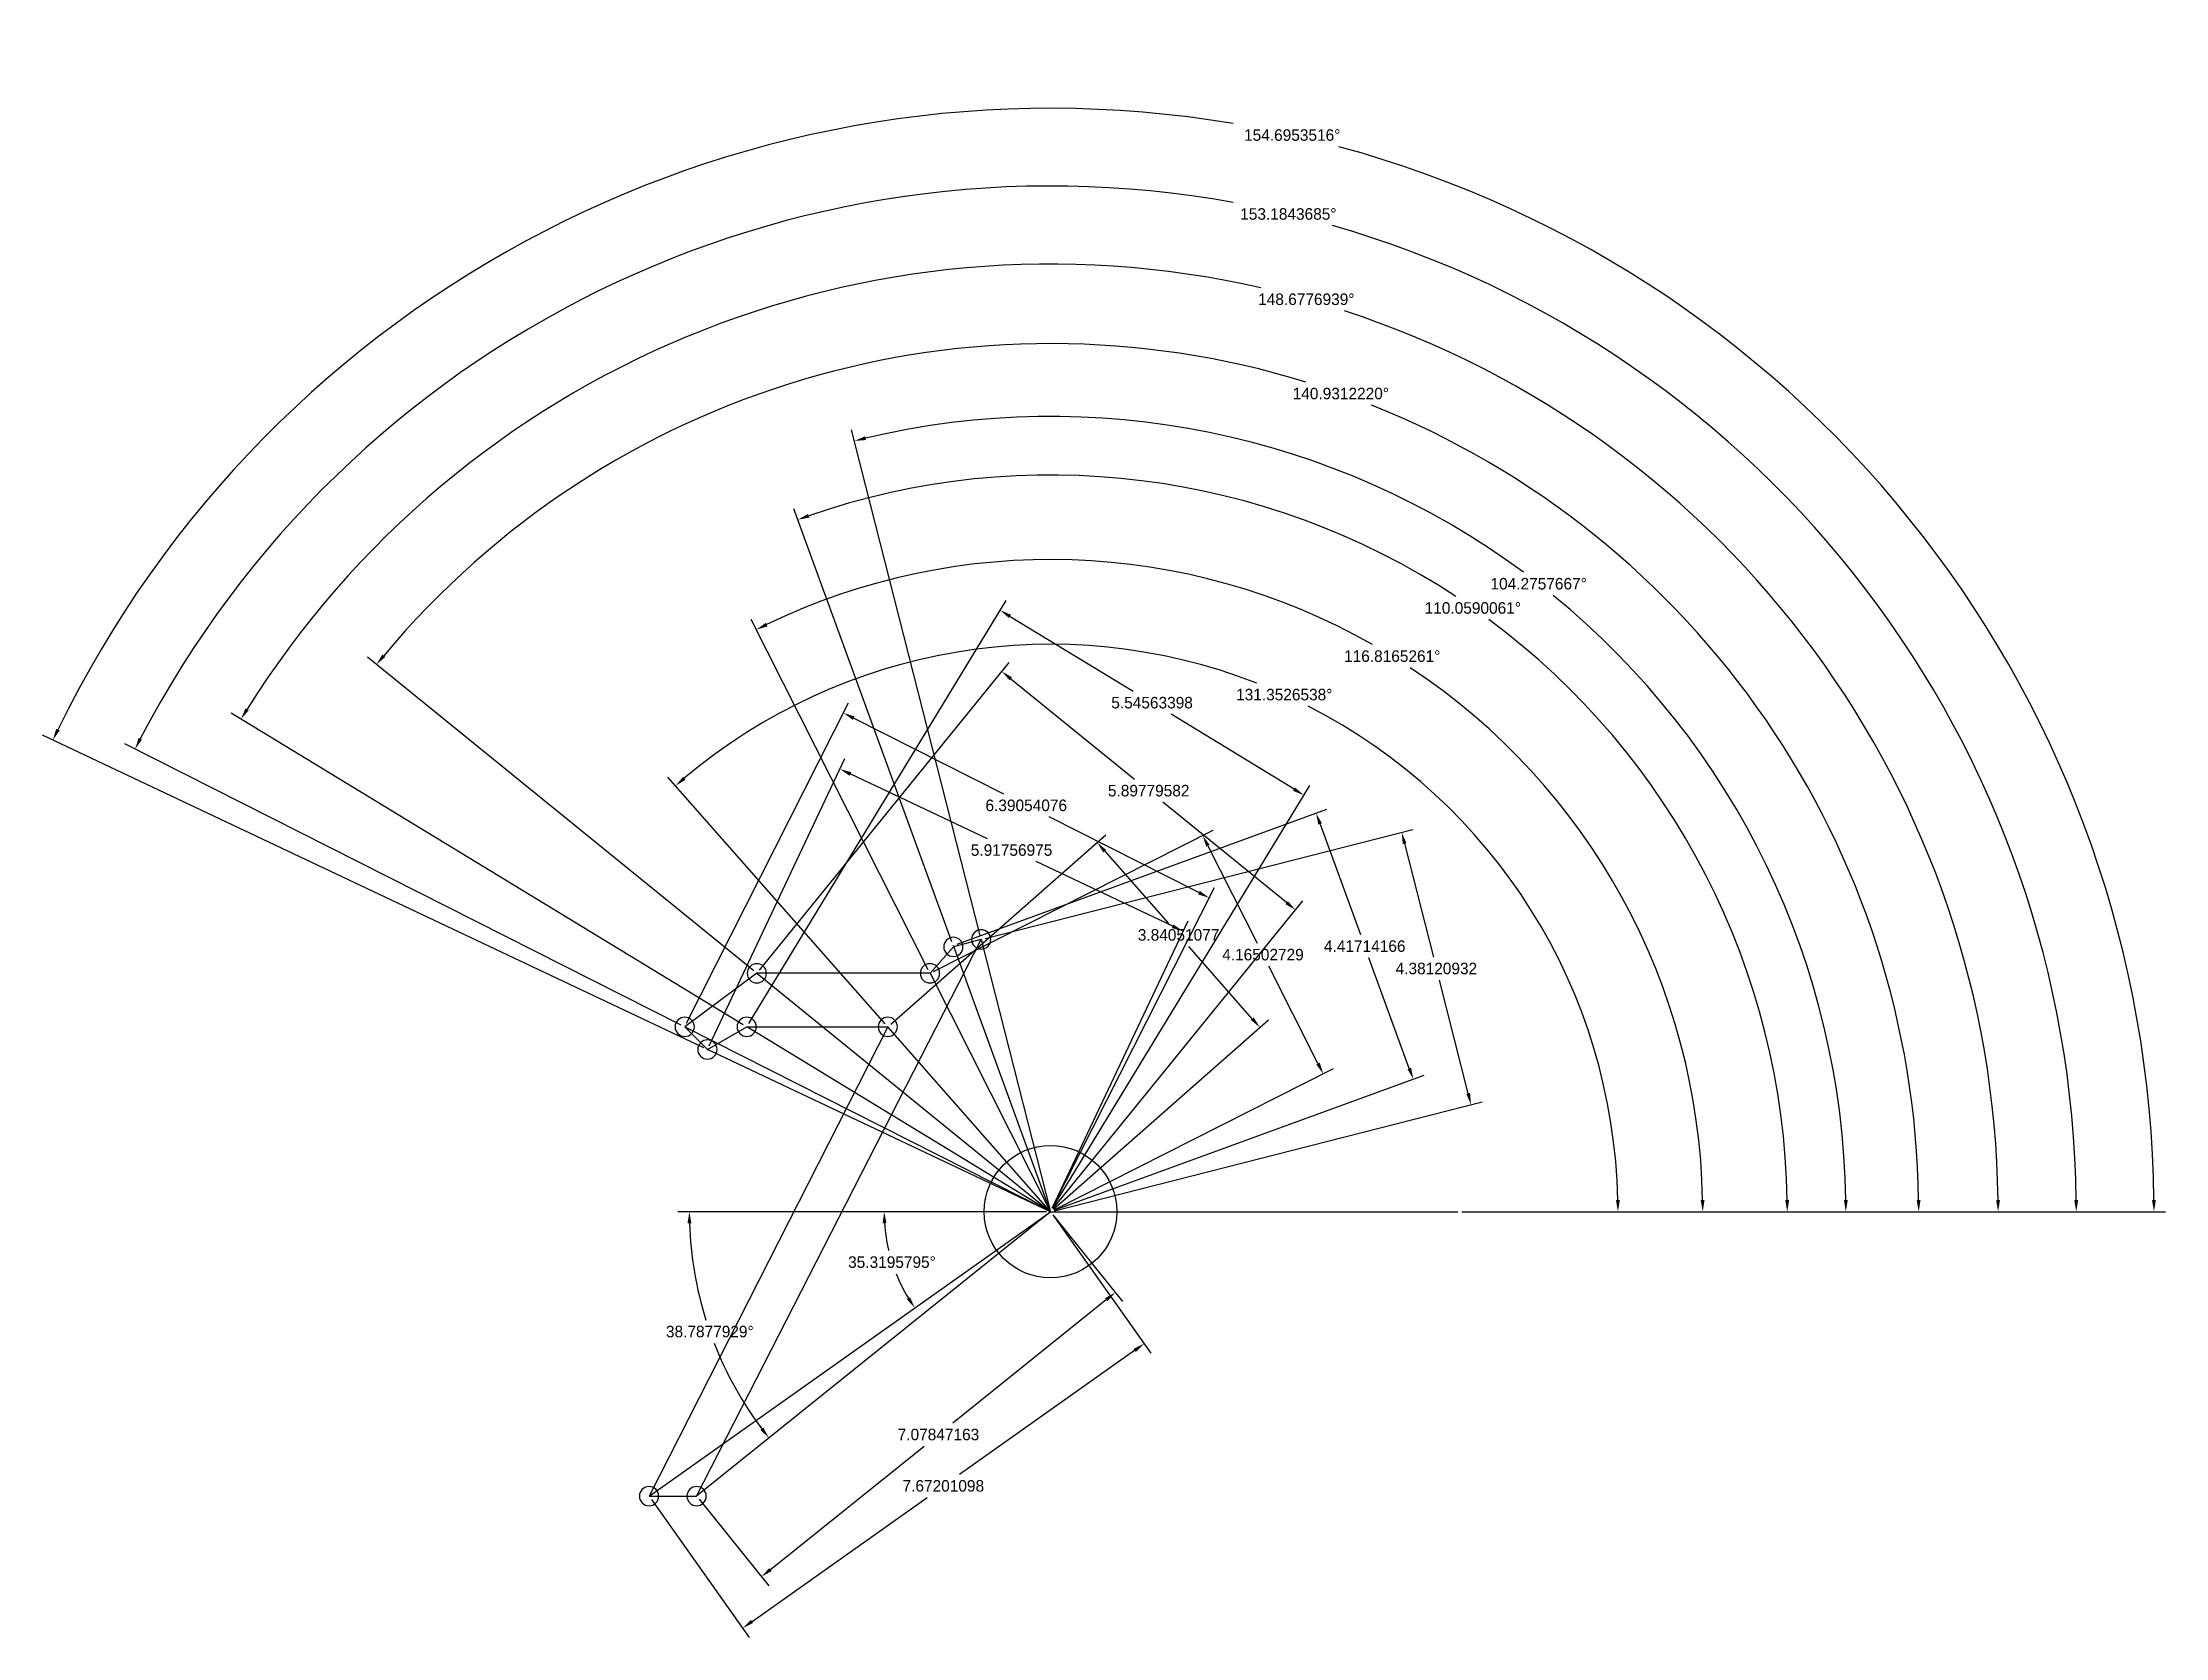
# Model space of a CAD drawing. Extents: x -28 to 148, y -35 to 11.
# Drawn here: x 27.79 to 60.9, y -34.6 to -9.73 of the extents above; entities that cross this region are included whole.
import ezdxf

# ---------------------------------------------------------------- set-up
doc = ezdxf.new("R2010")
doc.units = 0
doc.header["$MEASUREMENT"] = 0
doc.layers.get('0').update_dxf_attribs({"linetype": 'CONTINUOUS'})
doc.layers.get('Defpoints').update_dxf_attribs({"linetype": 'CONTINUOUS'})
doc.layers.add('STRIPE-WHITE', color=7, linetype='CONTINUOUS')
doc.dimstyles.get("Standard").update_dxf_attribs({"dimtxt": 0.18, "dimasz": 0.18, "dimexe": 0.18, "dimexo": 0.0625, "dimgap": 0.09, "dimtad": 0, "dimtih": 1, "dimtoh": 1, "dimdec": 4, "dimzin": 0, "dimdsep": 46, "dimtxsty": 'Standard', "dimcen": 0.09, "dimadec": 0, "dimazin": 0, "dimtfac": 1, "dimtdec": 4, "dimtofl": 0, "dimtmove": 2, "dimatfit": 3, "dimfxl": 1, "dimtolj": 1, "dimtzin": 0, "dimarcsym": 0})

msp = doc.modelspace()

# ---------------------------------------------------------------- blocks, each defined once
blk = doc.blocks.new('*D104')
at = {"color": 0, "lineweight": -2, "transparency": 16777216}
for p, q in [((42.492, -23.698), (49.163, -22.001)), ((49.033, -22.22), (49.483, -23.988)), ((50.025, -26.117), (49.575, -24.348)), ((43.573, -27.944), (50.244, -26.247))]:
    blk.add_line(p, q, dxfattribs=at)
at = {"color": 0, "transparency": 16777216}
for points in [[(49.062, -22.212), (49.004, -22.227), (48.989, -22.045)], [(50.054, -26.109), (49.996, -26.124), (50.069, -26.291)]]:
    blk.add_solid(points, dxfattribs=at)
at = {"layer": 'Defpoints', "color": 0, "transparency": 16777216}
for p in [(42.432, -23.714), (50.069, -26.291), (43.512, -27.96)]:
    blk.add_point(p, dxfattribs=at)
at = {"color": 0, "transparency": 16777216, "insert": (49.529, -24.168), "char_height": 0.18, "attachment_point": 5}
blk.add_mtext('\\A1;4.38120932', dxfattribs=at)
blk = doc.blocks.new('*D105')
at = {"color": 0, "lineweight": -2, "transparency": 16777216}
for p, q in [((42.056, -23.789), (47.823, -21.683)), ((47.716, -21.914), (48.346, -23.639)), ((49.107, -25.725), (48.477, -23.999)), ((43.571, -27.938), (49.338, -25.832))]:
    blk.add_line(p, q, dxfattribs=at)
at = {"color": 0, "transparency": 16777216}
for points in [[(47.744, -21.904), (47.688, -21.924), (47.654, -21.745)], [(49.135, -25.715), (49.079, -25.735), (49.169, -25.894)]]:
    blk.add_solid(points, dxfattribs=at)
at = {"layer": 'Defpoints', "color": 0, "transparency": 16777216}
for p in [(41.997, -23.81), (49.169, -25.894), (43.512, -27.96)]:
    blk.add_point(p, dxfattribs=at)
at = {"color": 0, "transparency": 16777216, "insert": (48.412, -23.819), "char_height": 0.18, "attachment_point": 5}
blk.add_mtext('\\A1;4.41714166', dxfattribs=at)
blk = doc.blocks.new('*D106')
at = {"color": 0, "lineweight": -2, "transparency": 16777216}
for p, q in [((41.689, -24.214), (46.046, -22.012)), ((45.966, -22.254), (46.734, -23.772)), ((47.683, -25.65), (46.916, -24.132)), ((43.568, -27.931), (47.925, -25.729))]:
    blk.add_line(p, q, dxfattribs=at)
at = {"color": 0, "transparency": 16777216}
for points in [[(45.993, -22.24), (45.94, -22.267), (45.885, -22.093)], [(47.71, -25.636), (47.656, -25.663), (47.764, -25.81)]]:
    blk.add_solid(points, dxfattribs=at)
at = {"layer": 'Defpoints', "color": 0, "transparency": 16777216}
for p in [(41.633, -24.243), (47.764, -25.81), (43.512, -27.96)]:
    blk.add_point(p, dxfattribs=at)
at = {"color": 0, "transparency": 16777216, "insert": (46.825, -23.952), "char_height": 0.18, "attachment_point": 5}
blk.add_mtext('\\A1;4.16502729', dxfattribs=at)
blk = doc.blocks.new('*D107')
at = {"color": 0, "lineweight": -2, "transparency": 16777216}
for p, q in [((41.022, -25.035), (44.375, -22.084)), ((44.359, -22.338), (45.35, -23.464)), ((46.658, -24.951), (45.667, -23.824)), ((43.559, -27.918), (46.912, -24.967))]:
    blk.add_line(p, q, dxfattribs=at)
at = {"color": 0, "transparency": 16777216}
for points in [[(44.381, -22.318), (44.336, -22.358), (44.24, -22.203)], [(46.681, -24.931), (46.636, -24.97), (46.777, -25.086)]]:
    blk.add_solid(points, dxfattribs=at)
at = {"layer": 'Defpoints', "color": 0, "transparency": 16777216}
for p in [(40.975, -25.077), (46.777, -25.086), (43.512, -27.96)]:
    blk.add_point(p, dxfattribs=at)
at = {"color": 0, "transparency": 16777216, "insert": (45.509, -23.644), "char_height": 0.18, "attachment_point": 5}
blk.add_mtext('\\A1;3.84051077', dxfattribs=at)
blk = doc.blocks.new('*D108')
at = {"color": 0, "lineweight": -2, "transparency": 16777216}
for p, q in [((38.973, -24.194), (42.867, -19.396)), ((42.893, -19.65), (44.821, -21.215)), ((47.193, -23.14), (45.265, -21.575)), ((43.552, -27.911), (47.446, -23.114))]:
    blk.add_line(p, q, dxfattribs=at)
at = {"color": 0, "transparency": 16777216}
for points in [[(42.912, -19.626), (42.874, -19.673), (42.754, -19.536)], [(47.212, -23.117), (47.174, -23.163), (47.333, -23.253)]]:
    blk.add_solid(points, dxfattribs=at)
at = {"layer": 'Defpoints', "color": 0, "transparency": 16777216}
for p in [(42.754, -19.536), (38.933, -24.243), (43.512, -27.96)]:
    blk.add_point(p, dxfattribs=at)
at = {"color": 0, "transparency": 16777216, "insert": (45.043, -21.395), "char_height": 0.18, "attachment_point": 5}
blk.add_mtext('\\A1;5.89779582', dxfattribs=at)
blk = doc.blocks.new('*D109')
at = {"color": 0, "lineweight": -2, "transparency": 16777216}
for p, q in [((38.807, -25.023), (42.821, -18.428)), ((42.881, -18.676), (44.8, -19.843)), ((47.311, -21.371), (45.392, -20.203)), ((43.545, -27.906), (47.558, -21.311))]:
    blk.add_line(p, q, dxfattribs=at)
at = {"color": 0, "transparency": 16777216}
for points in [[(42.896, -18.65), (42.865, -18.701), (42.727, -18.582)], [(47.326, -21.346), (47.295, -21.397), (47.464, -21.465)]]:
    blk.add_solid(points, dxfattribs=at)
at = {"layer": 'Defpoints', "color": 0, "transparency": 16777216}
for p in [(42.727, -18.582), (38.775, -25.077), (43.512, -27.96)]:
    blk.add_point(p, dxfattribs=at)
at = {"color": 0, "transparency": 16777216, "insert": (45.096, -20.023), "char_height": 0.18, "attachment_point": 5}
blk.add_mtext('\\A1;5.54563398', dxfattribs=at)
blk = doc.blocks.new('*D110')
at = {"color": 0, "lineweight": -2, "transparency": 16777216}
for p, q in [((37.837, -25.021), (40.364, -20.022)), ((40.443, -20.264), (42.778, -21.444)), ((45.825, -22.984), (43.491, -21.804)), ((43.54, -27.904), (46.067, -22.905))]:
    blk.add_line(p, q, dxfattribs=at)
at = {"color": 0, "transparency": 16777216}
for points in [[(40.457, -20.237), (40.43, -20.29), (40.283, -20.182)], [(45.839, -22.957), (45.812, -23.011), (45.986, -23.065)]]:
    blk.add_solid(points, dxfattribs=at)
at = {"layer": 'Defpoints', "color": 0, "transparency": 16777216}
for p in [(40.283, -20.182), (37.809, -25.077), (43.512, -27.96)]:
    blk.add_point(p, dxfattribs=at)
at = {"color": 0, "transparency": 16777216, "insert": (43.134, -21.624), "char_height": 0.18, "attachment_point": 5}
blk.add_mtext('\\A1;6.39054076', dxfattribs=at)
blk = doc.blocks.new('*D111')
at = {"color": 0, "lineweight": -2, "transparency": 16777216}
for p, q in [((38.189, -25.374), (40.307, -20.894)), ((40.393, -21.134), (42.524, -22.141)), ((45.417, -23.509), (43.286, -22.501)), ((43.539, -27.903), (45.657, -23.423))]:
    blk.add_line(p, q, dxfattribs=at)
at = {"color": 0, "transparency": 16777216}
for points in [[(40.406, -21.107), (40.38, -21.161), (40.23, -21.057)], [(45.43, -23.482), (45.404, -23.536), (45.58, -23.586)]]:
    blk.add_solid(points, dxfattribs=at)
at = {"layer": 'Defpoints', "color": 0, "transparency": 16777216}
for p in [(45.58, -23.586), (38.162, -25.43), (43.512, -27.96)]:
    blk.add_point(p, dxfattribs=at)
at = {"color": 0, "transparency": 16777216, "insert": (42.905, -22.321), "char_height": 0.18, "attachment_point": 5}
blk.add_mtext('\\A1;5.91756975', dxfattribs=at)
blk = doc.blocks.new('*D112')
at = {"color": 0, "lineweight": -2, "transparency": 16777216}
for p, q in [((43.551, -28.008), (44.636, -29.358)), ((44.383, -29.331), (41.989, -31.255)), ((39.146, -33.54), (41.541, -31.615)), ((38.034, -32.443), (39.119, -33.793))]:
    blk.add_line(p, q, dxfattribs=at)
at = {"color": 0, "transparency": 16777216}
for points in [[(44.364, -29.308), (44.402, -29.354), (44.524, -29.218)], [(39.128, -33.516), (39.165, -33.563), (39.006, -33.652)]]:
    blk.add_solid(points, dxfattribs=at)
at = {"layer": 'Defpoints', "color": 0, "transparency": 16777216}
for p in [(43.512, -27.96), (44.524, -29.218), (37.995, -32.394)]:
    blk.add_point(p, dxfattribs=at)
at = {"color": 0, "transparency": 16777216, "insert": (41.765, -31.435), "char_height": 0.18, "attachment_point": 5}
blk.add_mtext('\\A1;7.07847163', dxfattribs=at)
blk = doc.blocks.new('*D113')
at = {"color": 0, "lineweight": -2, "transparency": 16777216}
for p, q in [((43.548, -28.011), (45.075, -30.165)), ((44.824, -30.122), (42.095, -32.056)), ((38.858, -34.35), (41.587, -32.416)), ((37.288, -32.446), (38.815, -34.601))]:
    blk.add_line(p, q, dxfattribs=at)
at = {"color": 0, "transparency": 16777216}
for points in [[(44.807, -30.098), (44.841, -30.147), (44.971, -30.018)], [(38.84, -34.325), (38.875, -34.374), (38.711, -34.454)]]:
    blk.add_solid(points, dxfattribs=at)
at = {"layer": 'Defpoints', "color": 0, "transparency": 16777216}
for p in [(43.512, -27.96), (37.252, -32.395), (38.711, -34.454)]:
    blk.add_point(p, dxfattribs=at)
at = {"color": 0, "transparency": 16777216, "insert": (41.841, -32.236), "char_height": 0.18, "attachment_point": 5}
blk.add_mtext('\\A1;7.67201098', dxfattribs=at)
blk = doc.blocks.new('*D114')
at = {"color": 0, "lineweight": -2, "transparency": 16777216}
for p, q in [((42.416, -23.653), (40.409, -15.766)), ((49.928, -27.96), (56.094, -27.96))]:
    blk.add_line(p, q, dxfattribs=at)
for start, end in [(53.5141, 103.4442), (0.8316, 50.8029)]:
    blk.add_arc((43.512, -27.96), 12.402, start, end, dxfattribs=at)
at = {"color": 0, "transparency": 16777216}
for points in [[(40.636, -15.926), (40.621, -15.868), (40.454, -15.94)], [(55.943, -27.779), (55.883, -27.78), (55.914, -27.96)]]:
    blk.add_solid(points, dxfattribs=at)
at = {"layer": 'Defpoints', "color": 0, "transparency": 16777216}
for p in [(53.701, -20.889), (42.432, -23.714), (43.512, -27.96), (43.512, -27.96), (49.865, -27.96)]:
    blk.add_point(p, dxfattribs=at)
at = {"color": 0, "transparency": 16777216, "insert": (51.124, -18.168), "char_height": 0.18, "attachment_point": 5}
blk.add_mtext('\\A1;104.2757667°', dxfattribs=at)
blk = doc.blocks.new('*D115')
at = {"color": 0, "lineweight": -2, "transparency": 16777216}
for p, q in [((41.976, -23.752), (39.51, -16.999)), ((49.928, -27.96), (55.18, -27.96))]:
    blk.add_line(p, q, dxfattribs=at)
for start, end in [(56.6279, 109.1613), (0.8977, 53.4925)]:
    blk.add_arc((43.512, -27.96), 11.488, start, end, dxfattribs=at)
at = {"color": 0, "transparency": 16777216}
for points in [[(39.752, -17.136), (39.731, -17.08), (39.572, -17.168)], [(55.029, -27.779), (54.969, -27.78), (55, -27.96)]]:
    blk.add_solid(points, dxfattribs=at)
at = {"layer": 'Defpoints', "color": 0, "transparency": 16777216}
for p in [(52.725, -21.096), (41.997, -23.81), (43.512, -27.96), (43.512, -27.96), (49.865, -27.96)]:
    blk.add_point(p, dxfattribs=at)
at = {"color": 0, "transparency": 16777216, "insert": (50.097, -18.546), "char_height": 0.18, "attachment_point": 5}
blk.add_mtext('\\A1;110.0590061°', dxfattribs=at)
blk = doc.blocks.new('*D116')
at = {"color": 0, "lineweight": -2, "transparency": 16777216}
for p, q in [((41.605, -24.187), (38.843, -18.723)), ((49.928, -27.96), (53.862, -27.96))]:
    blk.add_line(p, q, dxfattribs=at)
for start, end in [(60.4009, 115.8024), (1.0141, 56.5225)]:
    blk.add_arc((43.512, -27.96), 10.17, start, end, dxfattribs=at)
at = {"color": 0, "transparency": 16777216}
for points in [[(39.099, -18.831), (39.072, -18.777), (38.924, -18.884)], [(53.71, -27.779), (53.65, -27.78), (53.682, -27.96)]]:
    blk.add_solid(points, dxfattribs=at)
at = {"layer": 'Defpoints', "color": 0, "transparency": 16777216}
for p in [(51.422, -21.568), (41.633, -24.243), (43.512, -27.96), (43.512, -27.96), (49.865, -27.96)]:
    blk.add_point(p, dxfattribs=at)
at = {"color": 0, "transparency": 16777216, "insert": (48.84, -19.297), "char_height": 0.18, "attachment_point": 5}
blk.add_mtext('\\A1;116.8165261°', dxfattribs=at)
blk = doc.blocks.new('*D117')
at = {"color": 0, "lineweight": -2, "transparency": 16777216}
for p, q in [((40.933, -25.03), (37.547, -21.182)), ((49.928, -27.96), (52.54, -27.96))]:
    blk.add_line(p, q, dxfattribs=at)
for start, end in [(68.6818, 130.1871), (1.1656, 62.9853)]:
    blk.add_arc((43.512, -27.96), 8.848, start, end, dxfattribs=at)
at = {"color": 0, "transparency": 16777216}
for points in [[(37.822, -21.223), (37.783, -21.177), (37.666, -21.318)], [(52.389, -27.779), (52.329, -27.78), (52.36, -27.96)]]:
    blk.add_solid(points, dxfattribs=at)
at = {"layer": 'Defpoints', "color": 0, "transparency": 16777216}
for p in [(49.9, -21.837), (40.975, -25.077), (43.512, -27.96), (43.512, -27.96), (49.865, -27.96)]:
    blk.add_point(p, dxfattribs=at)
at = {"color": 0, "transparency": 16777216, "insert": (47.157, -19.897), "char_height": 0.18, "attachment_point": 5}
blk.add_mtext('\\A1;131.3526538°', dxfattribs=at)
blk = doc.blocks.new('*D118')
at = {"color": 0, "lineweight": -2, "transparency": 16777216}
for p, q in [((38.885, -24.203), (32.862, -19.314)), ((49.928, -27.96), (57.229, -27.96))]:
    blk.add_line(p, q, dxfattribs=at)
for start, end in [(72.8892, 140.1694), (0.7619, 68.3018)]:
    blk.add_arc((43.512, -27.96), 13.537, start, end, dxfattribs=at)
at = {"color": 0, "transparency": 16777216}
for points in [[(33.14, -19.308), (33.093, -19.27), (33.002, -19.428)], [(57.078, -27.779), (57.018, -27.78), (57.049, -27.96)]]:
    blk.add_solid(points, dxfattribs=at)
at = {"layer": 'Defpoints', "color": 0, "transparency": 16777216}
for p in [(52.748, -18.063), (38.933, -24.243), (43.512, -27.96), (43.512, -27.96), (49.865, -27.96)]:
    blk.add_point(p, dxfattribs=at)
at = {"color": 0, "transparency": 16777216, "insert": (48.039, -15.202), "char_height": 0.18, "attachment_point": 5}
blk.add_mtext('\\A1;140.9312220°', dxfattribs=at)
blk = doc.blocks.new('*D119')
at = {"color": 0, "lineweight": -2, "transparency": 16777216}
for p, q in [((38.721, -25.044), (30.736, -20.185)), ((49.928, -27.96), (58.468, -27.96))]:
    blk.add_line(p, q, dxfattribs=at)
for start, end in [(77.1762, 147.9797), (0.698, 71.9327)]:
    blk.add_arc((43.512, -27.96), 14.776, start, end, dxfattribs=at)
at = {"color": 0, "transparency": 16777216}
for points in [[(31.01, -20.141), (30.959, -20.109), (30.89, -20.278)], [(58.317, -27.779), (58.257, -27.78), (58.288, -27.96)]]:
    blk.add_solid(points, dxfattribs=at)
at = {"layer": 'Defpoints', "color": 0, "transparency": 16777216}
for p in [(53.097, -16.714), (38.775, -25.077), (43.512, -27.96), (43.512, -27.96), (49.865, -27.96)]:
    blk.add_point(p, dxfattribs=at)
at = {"color": 0, "transparency": 16777216, "insert": (47.501, -13.732), "char_height": 0.18, "attachment_point": 5}
blk.add_mtext('\\A1;148.6776939°', dxfattribs=at)
blk = doc.blocks.new('*D120')
at = {"color": 0, "lineweight": -2, "transparency": 16777216}
for p, q in [((37.753, -25.049), (29.078, -20.663)), ((49.928, -27.96), (59.686, -27.96))]:
    blk.add_line(p, q, dxfattribs=at)
for start, end in [(79.7365, 152.5395), (0.6448, 74.0475)]:
    blk.add_arc((43.512, -27.96), 15.994, start, end, dxfattribs=at)
at = {"color": 0, "transparency": 16777216}
for points in [[(29.347, -20.598), (29.294, -20.571), (29.238, -20.745)], [(59.535, -27.779), (59.475, -27.78), (59.506, -27.96)]]:
    blk.add_solid(points, dxfattribs=at)
at = {"layer": 'Defpoints', "color": 0, "transparency": 16777216}
for p in [(53.564, -15.519), (37.809, -25.077), (43.512, -27.96), (43.512, -27.96), (49.865, -27.96)]:
    blk.add_point(p, dxfattribs=at)
at = {"color": 0, "transparency": 16777216, "insert": (47.221, -12.402), "char_height": 0.18, "attachment_point": 5}
blk.add_mtext('\\A1;153.1843685°', dxfattribs=at)
blk = doc.blocks.new('*D121')
at = {"color": 0, "lineweight": -2, "transparency": 16777216}
for p, q in [((38.106, -25.404), (27.794, -20.528)), ((49.928, -27.96), (60.898, -27.96))]:
    blk.add_line(p, q, dxfattribs=at)
for start, end in [(80.4629, 154.096), (0.5994, 74.8524)]:
    blk.add_arc((43.512, -27.96), 17.206, start, end, dxfattribs=at)
at = {"color": 0, "transparency": 16777216}
for points in [[(28.062, -20.456), (28.008, -20.43), (27.957, -20.605)], [(60.747, -27.779), (60.687, -27.78), (60.718, -27.96)]]:
    blk.add_solid(points, dxfattribs=at)
at = {"layer": 'Defpoints', "color": 0, "transparency": 16777216}
for p in [(54.208, -14.482), (38.162, -25.43), (43.512, -27.96), (43.512, -27.96), (49.865, -27.96)]:
    blk.add_point(p, dxfattribs=at)
at = {"color": 0, "transparency": 16777216, "insert": (47.281, -11.171), "char_height": 0.18, "attachment_point": 5}
blk.add_mtext('\\A1;154.6953516°', dxfattribs=at)
blk = doc.blocks.new('*D122')
at = {"color": 0, "lineweight": -2, "transparency": 16777216}
blk.add_line((43.45, -27.96), (40.738, -27.96), dxfattribs=at)
for start, end in [(183.9763, 193.5314), (201.8853, 211.3433)]:
    blk.add_arc((43.512, -27.96), 2.594, start, end, dxfattribs=at)
at = {"color": 0, "transparency": 16777216}
for points in [[(40.894, -28.141), (40.954, -28.138), (40.918, -27.96)], [(41.322, -29.293), (41.271, -29.325), (41.395, -29.459)]]:
    blk.add_solid(points, dxfattribs=at)
at = {"layer": 'Defpoints', "color": 0, "transparency": 16777216}
for p in [(43.512, -27.96), (43.512, -27.96), (49.865, -27.96), (40.973, -28.489), (37.252, -32.395)]:
    blk.add_point(p, dxfattribs=at)
at = {"color": 0, "transparency": 16777216, "insert": (41.04, -28.747), "char_height": 0.18, "attachment_point": 5}
blk.add_mtext('\\A1;35.3195795°', dxfattribs=at)
blk = doc.blocks.new('*D123')
at = {"color": 0, "lineweight": -2, "transparency": 16777216}
blk.add_line((43.45, -27.96), (37.7, -27.96), dxfattribs=at)
for start, end in [(181.8313, 197.4636), (201.3474, 216.9565)]:
    blk.add_arc((43.512, -27.96), 5.632, start, end, dxfattribs=at)
at = {"color": 0, "transparency": 16777216}
for points in [[(37.853, -28.14), (37.913, -28.139), (37.88, -27.96)], [(39.035, -31.327), (38.988, -31.364), (39.122, -31.488)]]:
    blk.add_solid(points, dxfattribs=at)
at = {"layer": 'Defpoints', "color": 0, "transparency": 16777216}
for p in [(43.512, -27.96), (43.512, -27.96), (49.865, -27.96), (38.023, -29.22), (37.995, -32.394)]:
    blk.add_point(p, dxfattribs=at)
at = {"color": 0, "transparency": 16777216, "insert": (38.2, -29.83), "char_height": 0.18, "attachment_point": 5}
blk.add_mtext('\\A1;38.7877929°', dxfattribs=at)

# ---------------------------------------------------------------- dimensions: what is measured, and where the dimension line sits
for base, line2, picture, middle in [((54.2079749179, -14.4816614378), ((43.5121200944, -27.9596069164), (38.1623537362, -25.4302529146)), '*D121', (47.2808886916, -11.1711374212)), ((53.5639211362, -15.5194068243), ((37.8088003456, -25.076699524), (43.5121200944, -27.9596069164)), '*D120', (47.2207404272, -12.4018622938)), ((53.0965722268, -16.7141355138), ((43.5121200944, -27.9596069164), (38.7747261731, -25.0766995235)), '*D119', (47.5007954009, -13.7324210019)), ((52.7483965057, -18.0628554621), ((38.9331306132, -24.2425044333), (43.5121200944, -27.9596069164)), '*D118', (48.038572541, -15.2016400116)), ((53.701284241, -20.888869526), ((42.4317614329, -23.7136888457), (43.5121200944, -27.9596069164)), '*D114', (51.124131441, -18.1681986158)), ((52.7245543459, -21.0962872211), ((43.5121200944, -27.9596069164), (41.997094811, -23.8104095413)), '*D115', (50.0965186102, -18.5457980028)), ((51.4221876873, -21.5681283546), ((41.6331306132, -24.2425044333), (43.5121200944, -27.9596069164)), '*D116', (48.8395825713, -19.2971412692)), ((49.9001591035, -21.8370745789), ((43.5121200944, -27.9596069164), (40.9747261731, -25.0766995235)), '*D117', (47.1566550078, -19.8967408087)), ((40.9725046619, -28.4889202817), ((37.2522188921, -32.3950763867), (43.5121200944, -27.9596069164)), '*D122', (41.0401827629, -28.7465916764)), ((38.0230308766, -29.2197271781), ((43.5121200944, -27.9596069164), (37.9946535643, -32.3938288)), '*D123', (38.1998097855, -29.829730628))]:
    dim = msp.add_angular_dim_2l(base=base, line1=((43.5121200944, -27.9596069164), (49.8653957682, -27.9596069164)), line2=line2, dimstyle='Standard', override={"dimdec": 8, "dimadec": 7, "dimtdec": 8, "dimtmove": 0})
    dim.commit()
    dim.dimension.update_dxf_attribs({"geometry": picture, "text_midpoint": middle})
for p1, p2, distance, picture, middle in [((43.5121200944, -27.9596069164), (38.7747261731, -25.0766995235), -7.6027832386, '*D109', (45.0957431205, -20.0234261514)), ((43.5121200944, -27.9596069164), (38.9331306132, -24.2425044333), -6.0617171886, '*D108', (45.0430397425, -21.3947992886)), ((43.5121200944, -27.9596069164), (37.8088003456, -25.076699524), -5.4840673486, '*D110', (43.134438385, -21.6238272479)), ((38.1623537362, -25.4302529146), (43.5121200944, -27.9596069164), 4.8376618271, '*D111', (42.9050045661, -22.3214520207)), ((41.997094811, -23.8104095413), (43.5121200944, -27.9596069164), 6.0222114304, '*D105', (48.4115108913, -23.8194637488)), ((40.97472617, -25.07669952), (43.51212009, -27.95960692), 4.34983375, '*D107', (45.50865754, -23.64425379)), ((41.6331306132, -24.2425044333), (43.5121200944, -27.9596069164), 4.7644559798, '*D106', (46.8246914059, -23.9516429477)), ((42.4317614329, -23.7136888457), (43.5121200944, -27.9596069164), 6.7660008265, '*D104', (49.5290082491, -24.16822552)), ((43.5121200944, -27.9596069164), (37.2522188921, -32.3950763867), 2.5229488763, '*D113', (41.8407782914, -32.2359167427)), ((37.9946535643, -32.3938288), (43.5121200944, -27.9596069164), -1.614619937, '*D112', (41.7648457193, -31.4352679981))]:
    dim = msp.add_aligned_dim(p1=p1, p2=p2, distance=distance, dimstyle='Standard', override={"dimdec": 8, "dimadec": 7, "dimtdec": 8, "dimtmove": 0})
    dim.commit()
    dim.dimension.update_dxf_attribs({"geometry": picture, "text_midpoint": middle})

# ---------------------------------------------------------------- linework, layer by layer
for p, q in [((43.51212009, -27.95960692), (41.99709481, -23.81040954)), ((42.43176143, -23.71368885), (43.51212009, -27.95960692)), ((38.93313061, -24.24250443), (43.51212009, -27.95960692)), ((41.63313061, -24.24250443), (43.51212009, -27.95960692)), ((37.80880035, -25.07669952), (43.51212009, -27.95960692)), ((43.51212009, -27.95960692), (38.77472617, -25.07669952)), ((43.51212009, -27.95960692), (40.97472617, -25.07669952)), ((43.51212009, -27.95960692), (38.16235374, -25.43025291)), ((37.25221889, -32.39507639), (43.51212009, -27.95960692)), ((43.51212009, -27.95960692), (37.99465356, -32.3938288)), ((43.51212009, -27.95960692), (49.86539577, -27.95960692))]:
    msp.add_line(p, q)
msp.add_circle((43.51212009, -27.95960692), 1.03288292)
at = {"layer": 'STRIPE-WHITE'}
msp.add_lwpolyline([(37.99374269, -32.39507639), (42.43176143, -23.71368885), (41.99709481, -23.83015742), (41.63313061, -24.24250443), (38.93313061, -24.24250443), (37.80880035, -25.07669952), (38.16235374, -25.43025291), (38.77472617, -25.07669952), (40.97472617, -25.07669952), (37.25221889, -32.39507639)], close=True, dxfattribs=at)
for points in [[(41.99709481, -23.68015742, 0.4142135624), (41.84709481, -23.83015742, 0.4142135624), (41.99709481, -23.98015742, 0.4142135624), (42.14709481, -23.83015742, 0.4142135624)], [(42.43176143, -23.56368885, 0.4142135624), (42.28176143, -23.71368885, 0.4142135624), (42.43176143, -23.86368885, 0.4142135624), (42.58176143, -23.71368885, 0.4142135624)], [(38.93313061, -24.09250443, 0.4142135624), (38.78313061, -24.24250443, 0.4142135624), (38.93313061, -24.39250443, 0.4142135624), (39.08313061, -24.24250443, 0.4142135624)], [(41.63313061, -24.09250443, 0.4142135624), (41.48313061, -24.24250443, 0.4142135624), (41.63313061, -24.39250443, 0.4142135624), (41.78313061, -24.24250443, 0.4142135624)], [(37.80880035, -24.92669952, 0.4142135624), (37.65880035, -25.07669952, 0.4142135624), (37.80880035, -25.22669952, 0.4142135624), (37.95880035, -25.07669952, 0.4142135624)], [(38.77472617, -24.92669952, 0.4142135624), (38.62472617, -25.07669952, 0.4142135624), (38.77472617, -25.22669952, 0.4142135624), (38.92472617, -25.07669952, 0.4142135624)], [(40.97472617, -24.92669952, 0.4142135624), (40.82472617, -25.07669952, 0.4142135624), (40.97472617, -25.22669952, 0.4142135624), (41.12472617, -25.07669952, 0.4142135624)], [(38.16235374, -25.28025291, 0.4142135624), (38.01235374, -25.43025291, 0.4142135624), (38.16235374, -25.58025291, 0.4142135624), (38.31235374, -25.43025291, 0.4142135624)], [(37.25221889, -32.24507639, 0.4142135624), (37.10221889, -32.39507639, 0.4142135624), (37.25221889, -32.54507639, 0.4142135624), (37.40221889, -32.39507639, 0.4142135624)], [(37.99374269, -32.24507639, 0.4142135624), (37.84374269, -32.39507639, 0.4142135624), (37.99374269, -32.54507639, 0.4142135624), (38.14374269, -32.39507639, 0.4142135624)]]:
    msp.add_lwpolyline(points, format="xyb", close=True, dxfattribs=at)

msp.set_redraw_order([(e.dxf.handle, doc.entitydb.next_handle()) for e in msp.query("TEXT MTEXT ATTDEF DIMENSION ARC_DIMENSION")])  # texts and dimensions are drawn at this point

doc.saveas('drawing.dxf')
